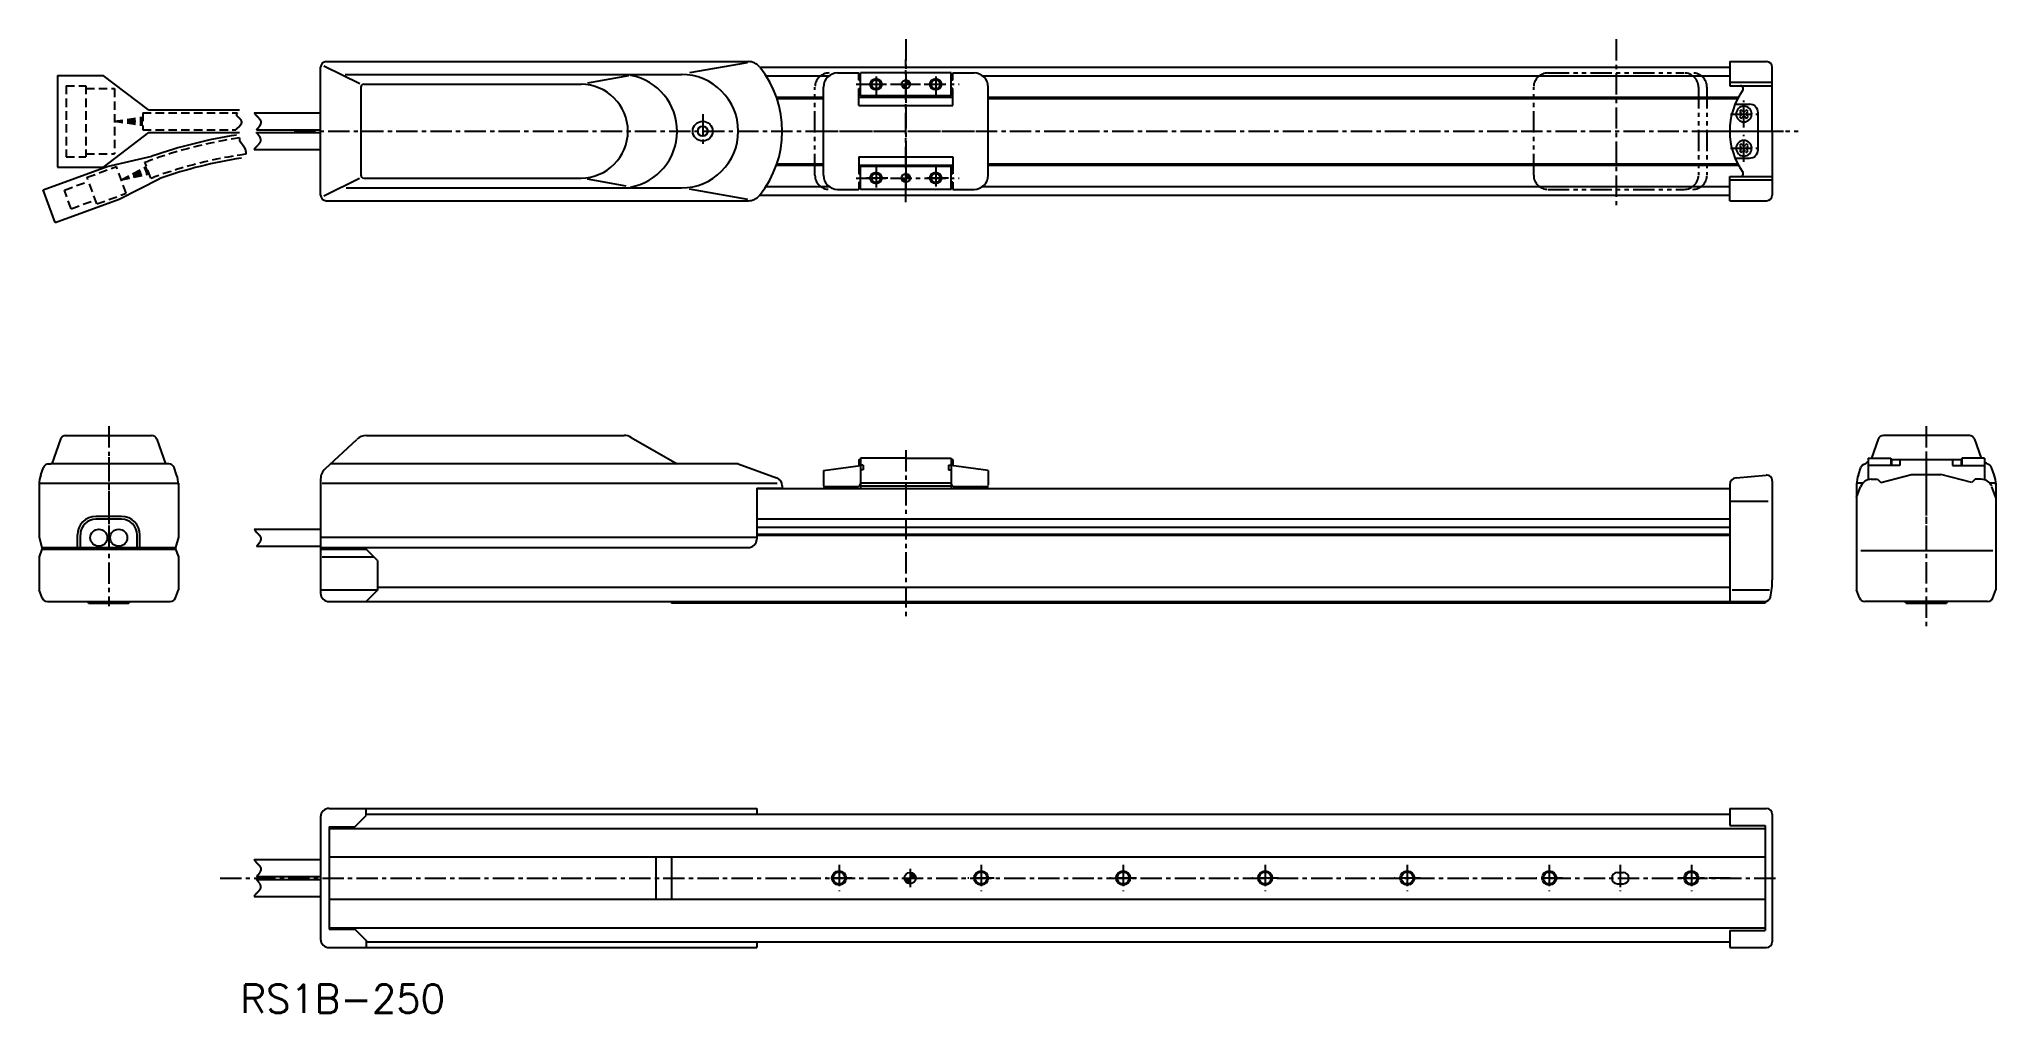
# Model space of a CAD drawing. Extents: x -773 to -84, y 145 to 488.
import ezdxf

# ---------------------------------------------------------------- set-up
doc = ezdxf.new("R2010")
doc.units = 0
for name, pattern in [('CENTER', [12, 7.5, -1.5, 1.5, -1.5]), ('CONTINOUS', [0]), ('DASHED', [4.5, 3, -1.5]), ('PHANTOM', [15, 7.5, -1.5, 1.5, -1.5, 1.5, -1.5])]:
    doc.linetypes.add(name, pattern=pattern)
doc.layers.get('0').update_dxf_attribs({"linetype": 'CONTINUOUS'})
doc.layers.add('CENTER', color=1, linetype='CENTER')
doc.styles.get("Standard").update_dxf_attribs({"font": 'txt.shx'})

msp = doc.modelspace()

# ---------------------------------------------------------------- texts
at = {"color": 7, "linetype": 'CONTINOUS'}
msp.add_text('RS1B-250', height=10, dxfattribs=at).set_placement((-702, 145.49))

# ---------------------------------------------------------------- blocks, each defined once
blk = doc.blocks.new('*U2')
at = {"color": 7, "linetype": 'CONTINUOUS'}
for p, q in [((-467.78, 441.07), (-467.78, 440.63)), ((-466.72, 440.63), (-467.78, 441.07)), ((-469.28, 439.57), (-467.78, 439.57)), ((-469.28, 439.57), (-468.84, 438.51)), ((-467.78, 438.07), (-468.84, 438.51)), ((-467.78, 440.63), (-467.78, 439.57)), ((-467.78, 439.57), (-466.28, 439.57)), ((-467.78, 439.57), (-467.78, 438.51)), ((-467.78, 438.51), (-467.78, 438.07)), ((-466.72, 440.63), (-466.28, 439.57))]:
    blk.add_line(p, q, dxfattribs=at)
for points in [[(-467.78, 441.07), (-467.78, 440.63), (-466.72, 440.63)], [(-469.28, 439.57), (-469.28, 439.57), (-467.78, 439.57)], [(-469.28, 439.57), (-468.84, 438.51), (-467.78, 438.51)], [(-467.78, 440.63), (-467.78, 439.57), (-466.28, 439.57)], [(-467.78, 439.57), (-467.78, 439.57), (-466.28, 439.57)]]:
    blk.add_solid(points, dxfattribs=at)
at = {"color": 7, "linetype": 'CONTINUOUS', "extrusion": (0, 0, -1)}
for points in [[(469.28, 439.57), (467.78, 439.57), (467.78, 438.51)], [(468.84, 438.51), (467.78, 438.51), (467.78, 438.07)], [(467.78, 440.63), (466.72, 440.63), (466.28, 439.57)]]:
    blk.add_solid(points, dxfattribs=at)
blk = doc.blocks.new('*U3')
at = {"color": 7, "linetype": 'CONTINUOUS'}
for p, q in [((-469.28, 472.57), (-467.78, 472.57)), ((-469.28, 472.57), (-468.84, 471.51)), ((-467.78, 471.07), (-468.84, 471.51)), ((-467.78, 474.07), (-467.78, 473.63)), ((-466.72, 473.63), (-467.78, 474.07)), ((-467.78, 473.63), (-467.78, 472.57)), ((-467.78, 472.57), (-466.28, 472.57)), ((-467.78, 472.57), (-467.78, 471.51)), ((-467.78, 471.51), (-467.78, 471.07)), ((-466.72, 473.63), (-466.28, 472.57))]:
    blk.add_line(p, q, dxfattribs=at)
for points in [[(-469.28, 472.57), (-469.28, 472.57), (-467.78, 472.57)], [(-469.28, 472.57), (-468.84, 471.51), (-467.78, 471.51)], [(-467.78, 474.07), (-467.78, 473.63), (-466.72, 473.63)], [(-467.78, 473.63), (-467.78, 472.57), (-466.28, 472.57)], [(-467.78, 472.57), (-467.78, 472.57), (-466.28, 472.57)]]:
    blk.add_solid(points, dxfattribs=at)
at = {"color": 7, "linetype": 'CONTINUOUS', "extrusion": (0, 0, -1)}
for points in [[(469.28, 472.57), (467.78, 472.57), (467.78, 471.51)], [(468.84, 471.51), (467.78, 471.51), (467.78, 471.07)], [(467.78, 473.63), (466.72, 473.63), (466.28, 472.57)]]:
    blk.add_solid(points, dxfattribs=at)
blk = doc.blocks.new('*X5')
at = {"color": 0, "linetype": 'CONTINOUS'}
for p, q in [((-468.28, 192.96), (-468.24, 193)), ((-468.23, 192.56), (-467.79, 193)), ((-468.12, 192.22), (-467.34, 193)), ((-467.97, 191.93), (-466.9, 193)), ((-467.78, 191.67), (-466.45, 193)), ((-466.28, 194.96), (-466.24, 195)), ((-466.28, 194.51), (-465.84, 194.95)), ((-466.28, 194.06), (-465.5, 194.84)), ((-466.28, 193.61), (-465.21, 194.69)), ((-466.28, 193.17), (-464.95, 194.5)), ((-466, 193), (-464.74, 194.27)), ((-465.56, 193), (-464.55, 194)), ((-465.11, 193), (-464.41, 193.7)), ((-464.66, 193), (-464.31, 193.35)), ((-467.55, 191.45), (-466.28, 192.72)), ((-467.29, 191.27), (-466.28, 192.27)), ((-466.98, 191.13), (-466.28, 191.83)), ((-466.63, 191.03), (-466.28, 191.38))]:
    blk.add_line(p, q, dxfattribs=at)

# ---------------------------------------------------------------- linework, layer by layer
at = {"color": 7, "linetype": 'CONTINOUS'}
for p, q in [((-766.38, 475.73), (-766.38, 443.41)), ((-766.38, 475.73), (-750.38, 475.73)), ((-734.38, 463.53), (-750.38, 475.73)), ((-673.78, 433.57), (-673.78, 478.57)), ((-660.02, 472.78), (-672.64, 478.99)), ((-671.78, 480.57), (-523.19, 480.57)), ((-665.19, 476.07), (-546.77, 476.07)), ((-565.36, 475.57), (-579.87, 472.97)), ((-523.65, 480.09), (-543.99, 476.56)), ((-519.18, 478.57), (-177.78, 478.57)), ((-517.02, 475.57), (-494.78, 475.57)), ((-491.78, 476.57), (-484.28, 476.57)), ((-484.28, 474.07), (-484.28, 476.57)), ((-483.78, 468.57), (-483.78, 476.57)), ((-451.78, 476.57), (-483.78, 476.57)), ((-451.78, 468.57), (-451.78, 476.57)), ((-451.28, 474.07), (-451.28, 476.57)), ((-451.28, 476.57), (-443.78, 476.57)), ((-440.78, 475.57), (-177.78, 475.57)), ((-177.78, 480.57), (-177.78, 472.07)), ((-177.78, 480.57), (-164.78, 480.57)), ((-162.78, 456.07), (-162.78, 478.57)), ((-659.6, 471.57), (-659.6, 440.57)), ((-658.6, 472.57), (-582.1, 472.57)), ((-496.78, 440.57), (-496.78, 471.57)), ((-484.28, 474.07), (-483.78, 474.07)), ((-484.28, 465.07), (-484.28, 471.07)), ((-484.28, 471.07), (-483.78, 471.07)), ((-451.78, 468.57), (-483.78, 468.57)), ((-451.28, 474.07), (-451.78, 474.07)), ((-451.28, 471.07), (-451.78, 471.07)), ((-451.28, 465.07), (-451.28, 471.07)), ((-438.78, 440.57), (-438.78, 471.57)), ((-177.78, 473.27), (-162.78, 473.27)), ((-177.78, 472.07), (-162.78, 472.07)), ((-734.38, 463.53), (-702.38, 463.53)), ((-697.14, 462.57), (-673.78, 462.57)), ((-513.34, 468.07), (-496.78, 468.07)), ((-513.17, 467.57), (-496.78, 467.57)), ((-484.28, 468.07), (-451.28, 468.07)), ((-484.28, 465.07), (-451.28, 465.07)), ((-438.78, 468.07), (-174.72, 468.07)), ((-438.78, 467.57), (-174.98, 467.57)), ((-175.91, 465.57), (-170.78, 465.57)), ((-173.72, 463.61), (-174.32, 463.01)), ((-174.32, 463.01), (-173.91, 462.6)), ((-173.91, 461.55), (-174.32, 461.14)), ((-173.31, 463.2), (-173.72, 463.61)), ((-171.85, 463.61), (-172.26, 463.2)), ((-171.25, 463.01), (-171.85, 463.61)), ((-171.66, 462.6), (-171.25, 463.01)), ((-171.25, 461.14), (-171.66, 461.55)), ((-167.78, 449.57), (-167.78, 462.57)), ((-734.38, 455.61), (-750.38, 443.41)), ((-734.38, 455.61), (-702.38, 455.61)), ((-696.36, 456.57), (-673.78, 456.57)), ((-696.36, 455.57), (-673.78, 455.57)), ((-174.32, 461.14), (-173.72, 460.53)), ((-173.72, 460.53), (-173.31, 460.95)), ((-172.26, 460.95), (-171.85, 460.53)), ((-171.85, 460.53), (-171.25, 461.14)), ((-162.78, 456.07), (-162.78, 433.57)), ((-697.14, 449.57), (-673.78, 449.57)), ((-173.72, 451.61), (-174.32, 451.01)), ((-174.32, 451.01), (-173.91, 450.6)), ((-173.91, 449.55), (-174.32, 449.14)), ((-174.32, 449.14), (-173.72, 448.53)), ((-173.31, 451.2), (-173.72, 451.61)), ((-173.72, 448.53), (-173.31, 448.95)), ((-171.85, 451.61), (-172.26, 451.2)), ((-172.26, 448.95), (-171.85, 448.53)), ((-171.25, 451.01), (-171.85, 451.61)), ((-171.85, 448.53), (-171.25, 449.14)), ((-171.66, 450.6), (-171.25, 451.01)), ((-171.25, 449.14), (-171.66, 449.55)), ((-771.45, 435.45), (-748.89, 443.65)), ((-766.38, 443.41), (-750.38, 443.41)), ((-748.89, 443.65), (-733.17, 447.25)), ((-513.34, 444.07), (-496.78, 444.07)), ((-513.17, 444.57), (-496.78, 444.57)), ((-484.28, 447.07), (-451.28, 447.07)), ((-484.28, 447.07), (-484.28, 441.07)), ((-484.28, 444.07), (-451.28, 444.07)), ((-484.28, 441.07), (-483.78, 441.07)), ((-451.78, 443.57), (-483.78, 443.57)), ((-483.78, 435.57), (-483.78, 443.57)), ((-451.78, 435.57), (-451.78, 443.57)), ((-451.28, 441.07), (-451.78, 441.07)), ((-451.28, 447.07), (-451.28, 441.07)), ((-438.78, 444.57), (-174.98, 444.57)), ((-438.78, 444.07), (-174.72, 444.07)), ((-175.91, 446.57), (-170.78, 446.57)), ((-767.23, 423.87), (-771.45, 435.45)), ((-744.68, 432.08), (-730.33, 439.43)), ((-660.05, 439.35), (-672.64, 433.15)), ((-664.84, 436.07), (-546.77, 436.07)), ((-658.6, 439.57), (-582.1, 439.57)), ((-566.24, 436.73), (-579.87, 439.17)), ((-523.38, 432), (-543.99, 435.59)), ((-517.02, 436.57), (-494.78, 436.57)), ((-491.78, 435.57), (-484.28, 435.57)), ((-484.28, 438.07), (-484.28, 435.57)), ((-484.28, 438.07), (-483.78, 438.07)), ((-451.78, 435.57), (-483.78, 435.57)), ((-451.28, 438.07), (-451.78, 438.07)), ((-451.28, 438.07), (-451.28, 435.57)), ((-451.28, 435.57), (-443.78, 435.57)), ((-440.78, 436.57), (-177.78, 436.57)), ((-177.78, 440.07), (-162.78, 440.07)), ((-177.78, 431.57), (-177.78, 440.07)), ((-177.78, 438.87), (-162.78, 438.87)), ((-767.23, 423.87), (-744.68, 432.08)), ((-671.78, 431.57), (-523.19, 431.57)), ((-519.19, 433.57), (-177.78, 433.57)), ((-177.78, 431.57), (-164.78, 431.57)), ((-765.33, 347.53), (-768.36, 338.87)), ((-763.68, 348.87), (-733.28, 348.87)), ((-731.39, 347.53), (-728.36, 338.87)), ((-672.19, 337.13), (-661.04, 347.52)), ((-657.63, 348.87), (-566.94, 348.87)), ((-564.44, 348.2), (-548.28, 338.87)), ((-125.55, 347.53), (-127.89, 340.87)), ((-93.26, 348.87), (-123.67, 348.87)), ((-91.62, 347.53), (-89.29, 340.87)), ((-772.26, 335.03), (-771.34, 337.55)), ((-769.64, 338.87), (-768.73, 338.87)), ((-727.26, 338.87), (-768.73, 338.87)), ((-724.47, 335.03), (-725.38, 337.55)), ((-526.77, 338.87), (-670.33, 338.87)), ((-526.77, 338.87), (-513.26, 333.95)), ((-496.74, 336.51), (-483.78, 338.33)), ((-484.28, 340.37), (-483.78, 340.37)), ((-484.28, 340.37), (-484.28, 338.26)), ((-467.78, 340.87), (-483.78, 340.87)), ((-483.78, 340.87), (-483.78, 330.19)), ((-482.78, 338.37), (-483.78, 338.37)), ((-482.78, 338.37), (-482.78, 336.77)), ((-467.78, 340.87), (-451.78, 340.87)), ((-467.78, 340.87), (-451.78, 340.87)), ((-452.78, 338.37), (-451.78, 338.37)), ((-452.78, 338.37), (-452.78, 336.77)), ((-451.78, 340.87), (-451.78, 330.19)), ((-451.78, 340.37), (-451.28, 340.37)), ((-438.82, 336.51), (-451.78, 338.33)), ((-451.28, 340.37), (-451.28, 338.26)), ((-132.48, 335.03), (-131.57, 337.55)), ((-129.09, 340.87), (-129.09, 333.3)), ((-129.09, 340.87), (-121.09, 340.87)), ((-117.84, 338.25), (-129.09, 338.25)), ((-121.09, 340.87), (-121.09, 338.25)), ((-120.84, 340.37), (-120.84, 338.25)), ((-120.84, 340.37), (-96.34, 340.37)), ((-117.84, 340.37), (-117.84, 338.25)), ((-99.34, 340.37), (-99.34, 338.33)), ((-99.34, 338.25), (-88.09, 338.25)), ((-96.34, 340.37), (-96.34, 338.33)), ((-88.09, 340.87), (-96.09, 340.87)), ((-96.09, 340.87), (-96.09, 338.25)), ((-88.09, 340.87), (-88.09, 333.47)), ((-88.09, 338.25), (-88.09, 333.3)), ((-84.69, 335.03), (-85.61, 337.55)), ((-772.86, 332.1), (-723.86, 332.1)), ((-772.86, 332.1), (-772.86, 313.1)), ((-723.86, 332.1), (-723.86, 313.1)), ((-673.78, 333.47), (-673.78, 308.87)), ((-673.23, 332.1), (-513.03, 332.1)), ((-511.28, 331.13), (-511.28, 330.19)), ((-496.78, 336.5), (-496.78, 331.32)), ((-496.67, 330.87), (-484.78, 330.87)), ((-495.43, 330.39), (-494.18, 330.87)), ((-483.78, 336.82), (-483.78, 331.87)), ((-482.78, 336.77), (-483.78, 336.77)), ((-483.78, 332.17), (-451.78, 332.17)), ((-483.78, 331.17), (-451.78, 331.17)), ((-483.78, 331.17), (-451.78, 331.17)), ((-452.78, 336.77), (-451.78, 336.77)), ((-451.78, 336.82), (-451.78, 331.87)), ((-451.78, 331.98), (-451.78, 331.21)), ((-450.78, 330.87), (-438.89, 330.87)), ((-440.14, 330.39), (-441.39, 330.87)), ((-438.78, 336.5), (-438.78, 331.45)), ((-177.78, 331.42), (-177.78, 290.37)), ((-177.78, 331.42), (-177.78, 330.25)), ((-175.5, 333.97), (-164.96, 334.9)), ((-162.78, 332.9), (-162.78, 298.05)), ((-133.09, 332.1), (-133.09, 313.1)), ((-130.94, 332.1), (-133.09, 332.1)), ((-133.09, 327), (-131.69, 330.84)), ((-127.93, 333.47), (-125.79, 333.47)), ((-125.79, 333.47), (-124.59, 332.27)), ((-124.59, 332.27), (-113.76, 335.17)), ((-113.76, 335.17), (-103.41, 335.17)), ((-92.59, 332.27), (-103.41, 335.17)), ((-91.39, 333.47), (-92.59, 332.27)), ((-89.24, 333.47), (-91.39, 333.47)), ((-84.09, 332.1), (-86.23, 332.1)), ((-84.09, 327), (-85.48, 330.84)), ((-84.09, 332.1), (-84.09, 313.1)), ((-520.28, 330.37), (-511.31, 330.37)), ((-520.28, 330.37), (-520.28, 312.37)), ((-520.28, 330.19), (-177.76, 330.19)), ((-520.28, 330.19), (-520.28, 314.68)), ((-451.78, 330.43), (-451.78, 330.17)), ((-177.66, 325.69), (-164.27, 325.69)), ((-133.09, 327), (-133.09, 294.49)), ((-84.09, 327), (-84.09, 294.49)), ((-743.86, 320.37), (-752.86, 320.37)), ((-743.86, 319.37), (-752.86, 319.37)), ((-520.28, 319.57), (-177.78, 319.57)), ((-772.86, 313.1), (-771.86, 309.37)), ((-772.86, 313.1), (-771.86, 309.37)), ((-759.36, 309.37), (-759.36, 313.87)), ((-758.36, 309.37), (-758.36, 313.87)), ((-738.36, 309.37), (-738.36, 313.87)), ((-737.36, 309.37), (-737.36, 313.87)), ((-723.86, 313.1), (-724.86, 309.37)), ((-723.86, 313.1), (-724.86, 309.37)), ((-697.14, 315.87), (-673.78, 315.87)), ((-673.78, 313.1), (-520.28, 313.1)), ((-520.28, 316.57), (-177.78, 316.57)), ((-520.28, 314.07), (-177.78, 314.07)), ((-520.28, 313.78), (-177.78, 313.78)), ((-771.86, 308.87), (-772.86, 306.12)), ((-772.86, 306.12), (-772.86, 294.49)), ((-771.86, 309.37), (-724.86, 309.37)), ((-771.86, 309.37), (-771.86, 308.87)), ((-771.86, 308.87), (-724.86, 308.87)), ((-724.86, 309.37), (-724.86, 308.87)), ((-724.86, 308.87), (-723.86, 306.12)), ((-723.86, 306.12), (-723.86, 294.49)), ((-696.36, 309.87), (-673.78, 309.87)), ((-673.78, 309.37), (-523.28, 309.37)), ((-673.78, 308.87), (-673.78, 293.37)), ((-673.78, 308.87), (-657.78, 308.87)), ((-673.28, 306.12), (-655.04, 306.12)), ((-670.78, 309.37), (-670.78, 308.87)), ((-653.78, 304.87), (-657.78, 308.87)), ((-653.78, 304.87), (-653.78, 294.37)), ((-131.65, 308.38), (-85.1, 308.38)), ((-771.84, 291.68), (-772.86, 294.49)), ((-769.96, 290.37), (-726.76, 290.37)), ((-755.46, 289.87), (-755.86, 290.27)), ((-755.46, 289.87), (-741.26, 289.87)), ((-740.86, 290.27), (-741.26, 289.87)), ((-740.86, 290.37), (-740.86, 290.27)), ((-724.88, 291.68), (-723.86, 294.49)), ((-673.51, 294.49), (-653.78, 294.49)), ((-670.78, 290.37), (-550.28, 290.37)), ((-653.78, 294.37), (-657.78, 290.37)), ((-653.78, 295.39), (-177.78, 295.39)), ((-550.28, 290.39), (-177.78, 290.39)), ((-550.28, 290.39), (-550.28, 289.87)), ((-165.28, 289.87), (-550.28, 289.87)), ((-177.78, 290.37), (-165.37, 290.37)), ((-176.89, 294.49), (-163.81, 294.49)), ((-165.28, 290.37), (-165.28, 289.87)), ((-132.07, 291.68), (-133.09, 294.49)), ((-86.99, 290.37), (-130.19, 290.37)), ((-115.69, 289.87), (-116.09, 290.27)), ((-115.69, 289.87), (-101.49, 289.87)), ((-101.09, 290.27), (-101.49, 289.87)), ((-85.11, 291.68), (-84.09, 294.49)), ((-673.78, 214.5), (-673.78, 171.5)), ((-670.78, 217.5), (-520.28, 217.5)), ((-661.78, 211), (-657.78, 215)), ((-657.78, 215), (-657.78, 217.5)), ((-657.78, 215.5), (-177.78, 215.5)), ((-520.28, 217.5), (-520.28, 215.5)), ((-177.78, 217.5), (-177.78, 211.5)), ((-177.78, 217.5), (-164.78, 217.5)), ((-162.78, 215.5), (-162.78, 170.5)), ((-670.78, 211), (-670.78, 175)), ((-670.78, 211), (-661.78, 211)), ((-670.78, 210.5), (-165.28, 210.5)), ((-177.78, 211.5), (-165.28, 211.5)), ((-165.28, 211.5), (-165.28, 174.5)), ((-670.78, 200.5), (-165.28, 200.5)), ((-555.78, 200.5), (-555.78, 185.5)), ((-550.28, 200.5), (-550.28, 185.5)), ((-697.14, 199.5), (-673.78, 199.5)), ((-696.36, 193.5), (-673.78, 193.5)), ((-697.14, 186.5), (-673.78, 186.5)), ((-696.36, 192.5), (-673.78, 192.5)), ((-670.78, 185.5), (-165.28, 185.5)), ((-670.78, 175.5), (-165.28, 175.5)), ((-670.78, 175), (-661.78, 175)), ((-661.78, 175), (-657.78, 171)), ((-177.78, 174.5), (-177.78, 168.5)), ((-177.78, 174.5), (-165.28, 174.5)), ((-670.78, 168.5), (-653.78, 168.5)), ((-657.78, 171), (-657.78, 168.5)), ((-657.78, 170.5), (-177.78, 170.5)), ((-653.78, 168.5), (-520.28, 168.5)), ((-520.28, 170.5), (-520.28, 168.5)), ((-177.78, 168.5), (-164.78, 168.5))]:
    msp.add_line(p, q, dxfattribs=at)
at = {"color": 3, "linetype": 'PHANTOM'}
for p, q in [((-241.78, 476.57), (-193.78, 476.57)), ((-499.78, 440.57), (-499.78, 471.57)), ((-246.78, 440.57), (-246.78, 471.57)), ((-188.78, 471.57), (-188.78, 440.57)), ((-185.78, 471.57), (-185.78, 440.57)), ((-241.78, 435.57), (-193.78, 435.57)), ((-177.78, 290.39), (-165.28, 290.39))]:
    msp.add_line(p, q, dxfattribs=at)
at = {"color": 3, "linetype": 'DASHED'}
for p, q in [((-763.38, 472.07), (-763.38, 447.07)), ((-763.38, 472.07), (-756.38, 472.07)), ((-756.38, 472.07), (-756.38, 447.07)), ((-756.38, 471.07), (-746.38, 471.07)), ((-746.38, 471.07), (-746.38, 448.11)), ((-736.38, 462.57), (-736.38, 456.57)), ((-736.38, 462.57), (-703.11, 462.57)), ((-746.38, 459.57), (-736.38, 460.98)), ((-746.38, 459.57), (-736.38, 460.62)), ((-746.38, 459.57), (-736.38, 460.27)), ((-746.38, 459.57), (-736.38, 459.92)), ((-746.38, 459.57), (-736.38, 459.57)), ((-746.38, 459.57), (-736.38, 458.52)), ((-746.38, 459.57), (-736.38, 458.87)), ((-746.38, 459.57), (-736.38, 459.22)), ((-746.38, 459.57), (-736.38, 458.17)), ((-736.38, 456.57), (-703.67, 456.57)), ((-756.38, 448.07), (-746.38, 448.07)), ((-763.38, 447.07), (-756.38, 447.07)), ((-756.01, 439.83), (-745.68, 443.59)), ((-742.26, 434.19), (-745.68, 443.59)), ((-743.97, 438.89), (-735.05, 443.63)), ((-743.97, 438.89), (-734.93, 443.3)), ((-743.97, 438.89), (-734.81, 442.97)), ((-743.97, 438.89), (-734.69, 442.64)), ((-743.97, 438.89), (-734.57, 442.31)), ((-743.97, 438.89), (-734.45, 441.98)), ((-743.97, 438.89), (-734.33, 441.65)), ((-743.97, 438.89), (-734.21, 441.32)), ((-743.97, 438.89), (-734.09, 440.99)), ((-735.6, 445.13), (-734.5, 445.53)), ((-733.54, 439.49), (-735.6, 445.13)), ((-763.96, 435.34), (-755.5, 438.42)), ((-761.56, 428.76), (-763.96, 435.34)), ((-752.59, 430.43), (-756.01, 439.83)), ((-752.59, 430.43), (-742.26, 434.19)), ((-733.54, 439.49), (-732.44, 439.89)), ((-761.56, 428.76), (-753.11, 431.84))]:
    msp.add_line(p, q, dxfattribs=at)
at = {"color": 7, "linetype": 'CENTER'}
for p, q in [((-466.28, 196.22), (-466.28, 189.75)), ((-216.28, 197.64), (-216.28, 188.36)), ((-216.28, 196.22), (-216.28, 189.75))]:
    msp.add_line(p, q, dxfattribs=at)
at = {"color": 7, "linetype": 'CONTINUOUS'}
for p, q in [((-217.28, 195), (-215.28, 195)), ((-217.28, 191), (-215.28, 191))]:
    msp.add_line(p, q, dxfattribs=at)
at = {"color": 7}
for points in [[(-703.11, 462.57, 0), (-703.13, 462.55, 0), (-703.14, 462.53, 0), (-703.16, 462.51, 0), (-703.18, 462.49, 0), (-703.19, 462.47, 0), (-703.21, 462.45, 0), (-703.23, 462.42, 0), (-703.24, 462.4, 0), (-703.26, 462.38, 0), (-703.27, 462.36, 0), (-703.29, 462.33, 0), (-703.3, 462.31, 0), (-703.31, 462.29, 0), (-703.33, 462.26, 0), (-703.34, 462.24, 0), (-703.35, 462.21, 0), (-703.36, 462.19, 0), (-703.37, 462.16, 0), (-703.38, 462.14, 0), (-703.39, 462.12, 0), (-703.4, 462.09, 0), (-703.41, 462.07, 0), (-703.41, 462.04, 0), (-703.42, 462.02, 0), (-703.43, 461.99, 0), (-703.43, 461.97, 0), (-703.43, 461.94, 0), (-703.44, 461.92, 0), (-703.44, 461.9, 0), (-703.44, 461.87, 0), (-703.44, 461.85, 0), (-703.44, 461.83, 0), (-703.43, 461.81, 0), (-703.43, 461.78, 0), (-703.43, 461.76, 0), (-703.42, 461.74, 0), (-703.41, 461.72, 0), (-703.41, 461.7, 0), (-703.4, 461.68, 0), (-703.39, 461.65, 0), (-703.38, 461.63, 0), (-703.37, 461.61, 0), (-703.36, 461.59, 0), (-703.35, 461.57, 0), (-703.33, 461.55, 0), (-703.32, 461.54, 0), (-703.31, 461.51, 0), (-703.29, 461.5, 0), (-703.28, 461.48, 0), (-703.26, 461.46, 0), (-703.24, 461.44, 0), (-703.23, 461.42, 0), (-703.21, 461.4, 0), (-703.19, 461.38, 0), (-703.17, 461.36, 0), (-703.15, 461.35, 0), (-703.13, 461.33, 0), (-703.11, 461.31, 0), (-703.09, 461.29, 0), (-703.07, 461.27, 0), (-703.05, 461.25, 0), (-703.03, 461.24, 0), (-703.01, 461.22, 0), (-702.99, 461.2, 0), (-702.96, 461.18, 0), (-702.94, 461.16, 0), (-702.92, 461.14, 0), (-702.89, 461.13, 0), (-702.87, 461.11, 0), (-702.85, 461.09, 0), (-702.83, 461.07, 0), (-702.8, 461.05, 0), (-702.78, 461.04, 0), (-702.75, 461.02, 0), (-702.73, 461, 0), (-702.71, 460.98, 0), (-702.69, 460.96, 0), (-702.66, 460.94, 0), (-702.64, 460.92, 0), (-702.62, 460.9, 0), (-702.59, 460.88, 0), (-702.57, 460.86, 0), (-702.55, 460.85, 0), (-702.53, 460.83, 0), (-702.5, 460.81, 0), (-702.48, 460.79, 0), (-702.46, 460.77, 0), (-702.44, 460.75, 0), (-702.42, 460.73, 0), (-702.4, 460.7, 0), (-702.38, 460.68, 0), (-702.36, 460.66, 0), (-702.34, 460.64, 0), (-702.32, 460.62, 0), (-702.29, 460.6, 0), (-702.27, 460.58, 0), (-702.26, 460.56, 0), (-702.24, 460.54, 0), (-702.22, 460.51, 0), (-702.2, 460.49, 0), (-702.18, 460.47, 0), (-702.16, 460.45, 0), (-702.14, 460.43, 0), (-702.13, 460.41, 0), (-702.11, 460.38, 0), (-702.09, 460.36, 0), (-702.08, 460.34, 0), (-702.06, 460.32, 0), (-702.04, 460.29, 0), (-702.03, 460.27, 0), (-702.01, 460.25, 0), (-702, 460.23, 0), (-701.98, 460.2, 0), (-701.97, 460.18, 0), (-701.95, 460.16, 0), (-701.94, 460.13, 0), (-701.92, 460.11, 0), (-701.91, 460.09, 0), (-701.89, 460.06, 0), (-701.88, 460.04, 0), (-701.87, 460.02, 0), (-701.86, 459.99, 0), (-701.84, 459.97, 0), (-701.83, 459.95, 0), (-701.82, 459.93, 0), (-701.81, 459.9, 0), (-701.8, 459.88, 0), (-701.79, 459.85, 0), (-701.78, 459.83, 0), (-701.77, 459.81, 0), (-701.76, 459.78, 0), (-701.75, 459.76, 0), (-701.74, 459.74, 0), (-701.73, 459.71, 0), (-701.73, 459.69, 0), (-701.72, 459.66, 0), (-701.71, 459.64, 0), (-701.7, 459.62, 0), (-701.7, 459.59, 0), (-701.69, 459.57, 0), (-701.68, 459.54, 0), (-701.68, 459.52, 0), (-701.67, 459.5, 0), (-701.67, 459.47, 0), (-701.67, 459.45, 0), (-701.66, 459.42, 0), (-701.66, 459.4, 0), (-701.65, 459.38, 0), (-701.65, 459.35, 0), (-701.65, 459.33, 0), (-701.65, 459.3, 0), (-701.65, 459.28, 0), (-701.65, 459.26, 0), (-701.65, 459.23, 0), (-701.65, 459.21, 0), (-701.65, 459.18, 0), (-701.65, 459.16, 0), (-701.65, 459.14, 0), (-701.65, 459.11, 0), (-701.65, 459.09, 0), (-701.65, 459.06, 0), (-701.66, 459.04, 0), (-701.66, 459.02, 0), (-701.67, 458.99, 0), (-701.67, 458.97, 0), (-701.67, 458.95, 0), (-701.68, 458.92, 0), (-701.69, 458.9, 0), (-701.69, 458.88, 0), (-701.7, 458.85, 0), (-701.71, 458.83, 0), (-701.71, 458.81, 0), (-701.72, 458.78, 0), (-701.73, 458.76, 0), (-701.74, 458.74, 0), (-701.74, 458.71, 0), (-701.75, 458.69, 0), (-701.76, 458.67, 0), (-701.77, 458.64, 0), (-701.78, 458.62, 0), (-701.79, 458.6, 0), (-701.8, 458.58, 0), (-701.81, 458.55, 0), (-701.83, 458.53, 0), (-701.84, 458.51, 0), (-701.85, 458.49, 0), (-701.86, 458.46, 0), (-701.87, 458.44, 0), (-701.89, 458.42, 0), (-701.9, 458.4, 0), (-701.91, 458.37, 0), (-701.93, 458.35, 0), (-701.94, 458.33, 0), (-701.96, 458.31, 0), (-701.97, 458.29, 0), (-701.98, 458.26, 0), (-702, 458.24, 0), (-702.01, 458.22, 0), (-702.03, 458.2, 0), (-702.04, 458.18, 0), (-702.06, 458.15, 0), (-702.08, 458.13, 0), (-702.09, 458.11, 0), (-702.11, 458.09, 0), (-702.12, 458.07, 0), (-702.14, 458.05, 0), (-702.16, 458.03, 0), (-702.17, 458, 0), (-702.19, 457.98, 0), (-702.21, 457.96, 0), (-702.23, 457.94, 0), (-702.24, 457.92, 0), (-702.26, 457.9, 0), (-702.28, 457.88, 0), (-702.3, 457.86, 0), (-702.32, 457.84, 0), (-702.34, 457.82, 0), (-702.35, 457.8, 0), (-702.37, 457.78, 0), (-702.39, 457.76, 0), (-702.41, 457.74, 0), (-702.43, 457.72, 0), (-702.45, 457.7, 0), (-702.47, 457.68, 0), (-702.48, 457.66, 0), (-702.5, 457.64, 0), (-702.52, 457.62, 0), (-702.54, 457.6, 0), (-702.56, 457.58, 0), (-702.58, 457.56, 0), (-702.6, 457.54, 0), (-702.62, 457.52, 0), (-702.64, 457.5, 0), (-702.66, 457.48, 0), (-702.68, 457.46, 0), (-702.7, 457.44, 0), (-702.71, 457.43, 0), (-702.73, 457.41, 0), (-702.75, 457.39, 0), (-702.77, 457.37, 0), (-702.79, 457.35, 0), (-702.81, 457.33, 0), (-702.83, 457.32, 0), (-702.85, 457.3, 0), (-702.87, 457.28, 0), (-702.89, 457.26, 0), (-702.9, 457.24, 0), (-702.92, 457.23, 0), (-702.94, 457.21, 0), (-702.96, 457.19, 0), (-702.98, 457.18, 0), (-703, 457.16, 0), (-703.02, 457.14, 0), (-703.04, 457.12, 0), (-703.06, 457.11, 0), (-703.08, 457.09, 0), (-703.1, 457.07, 0), (-703.11, 457.05, 0), (-703.13, 457.04, 0), (-703.15, 457.02, 0), (-703.17, 457, 0), (-703.19, 456.99, 0), (-703.21, 456.97, 0), (-703.23, 456.95, 0), (-703.25, 456.94, 0), (-703.27, 456.92, 0), (-703.28, 456.9, 0), (-703.3, 456.89, 0), (-703.32, 456.87, 0), (-703.34, 456.85, 0), (-703.36, 456.84, 0), (-703.38, 456.82, 0), (-703.4, 456.8, 0), (-703.42, 456.79, 0), (-703.44, 456.77, 0), (-703.46, 456.75, 0), (-703.48, 456.74, 0), (-703.5, 456.72, 0), (-703.52, 456.7, 0), (-703.54, 456.69, 0), (-703.56, 456.67, 0), (-703.58, 456.65, 0), (-703.6, 456.64, 0), (-703.61, 456.62, 0), (-703.63, 456.61, 0), (-703.65, 456.59, 0), (-703.67, 456.57, 0)], [(-697.14, 462.57, 0), (-697.12, 462.53, 0), (-697.1, 462.49, 0), (-697.08, 462.45, 0), (-697.06, 462.41, 0), (-697.03, 462.37, 0), (-697.01, 462.33, 0), (-696.99, 462.29, 0), (-696.96, 462.25, 0), (-696.94, 462.22, 0), (-696.91, 462.18, 0), (-696.88, 462.14, 0), (-696.86, 462.1, 0), (-696.83, 462.06, 0), (-696.8, 462.03, 0), (-696.77, 461.99, 0), (-696.74, 461.95, 0), (-696.71, 461.92, 0), (-696.68, 461.88, 0), (-696.65, 461.84, 0), (-696.62, 461.81, 0), (-696.59, 461.77, 0), (-696.56, 461.73, 0), (-696.53, 461.7, 0), (-696.49, 461.66, 0), (-696.46, 461.62, 0), (-696.43, 461.59, 0), (-696.39, 461.55, 0), (-696.36, 461.52, 0), (-696.33, 461.48, 0), (-696.29, 461.45, 0), (-696.26, 461.41, 0), (-696.23, 461.38, 0), (-696.19, 461.34, 0), (-696.16, 461.31, 0), (-696.12, 461.27, 0), (-696.09, 461.24, 0), (-696.05, 461.2, 0), (-696.02, 461.17, 0), (-695.99, 461.13, 0), (-695.95, 461.1, 0), (-695.92, 461.06, 0), (-695.88, 461.03, 0), (-695.85, 460.99, 0), (-695.82, 460.96, 0), (-695.78, 460.92, 0), (-695.75, 460.89, 0), (-695.72, 460.86, 0), (-695.68, 460.82, 0), (-695.65, 460.79, 0), (-695.62, 460.75, 0), (-695.59, 460.72, 0), (-695.55, 460.68, 0), (-695.52, 460.65, 0), (-695.49, 460.61, 0), (-695.46, 460.58, 0), (-695.43, 460.54, 0), (-695.4, 460.51, 0), (-695.37, 460.47, 0), (-695.34, 460.44, 0), (-695.32, 460.4, 0), (-695.29, 460.37, 0), (-695.26, 460.33, 0), (-695.23, 460.3, 0), (-695.21, 460.26, 0), (-695.18, 460.23, 0), (-695.16, 460.19, 0), (-695.13, 460.16, 0), (-695.11, 460.12, 0), (-695.09, 460.08, 0), (-695.07, 460.05, 0), (-695.05, 460.01, 0), (-695.02, 459.98, 0), (-695.01, 459.94, 0), (-694.99, 459.9, 0), (-694.97, 459.87, 0), (-694.95, 459.83, 0), (-694.94, 459.79, 0), (-694.92, 459.75, 0), (-694.91, 459.72, 0), (-694.89, 459.68, 0), (-694.88, 459.64, 0), (-694.87, 459.6, 0), (-694.86, 459.57, 0), (-694.85, 459.53, 0), (-694.84, 459.49, 0), (-694.84, 459.45, 0), (-694.83, 459.41, 0), (-694.83, 459.37, 0), (-694.82, 459.33, 0), (-694.82, 459.29, 0), (-694.82, 459.25, 0), (-694.82, 459.21, 0), (-694.82, 459.17, 0), (-694.82, 459.13, 0), (-694.82, 459.09, 0), (-694.83, 459.05, 0), (-694.83, 459.01, 0), (-694.84, 458.97, 0), (-694.85, 458.93, 0), (-694.85, 458.89, 0), (-694.86, 458.85, 0), (-694.87, 458.8, 0), (-694.88, 458.76, 0), (-694.89, 458.72, 0), (-694.91, 458.68, 0), (-694.92, 458.64, 0), (-694.93, 458.6, 0), (-694.95, 458.55, 0), (-694.97, 458.51, 0), (-694.98, 458.47, 0), (-695, 458.43, 0), (-695.02, 458.39, 0), (-695.04, 458.34, 0), (-695.05, 458.3, 0), (-695.08, 458.26, 0), (-695.1, 458.22, 0), (-695.12, 458.18, 0), (-695.14, 458.13, 0), (-695.16, 458.09, 0), (-695.18, 458.05, 0), (-695.21, 458.01, 0), (-695.23, 457.97, 0), (-695.26, 457.93, 0), (-695.28, 457.88, 0), (-695.31, 457.84, 0), (-695.34, 457.8, 0), (-695.36, 457.76, 0), (-695.39, 457.72, 0), (-695.42, 457.68, 0), (-695.45, 457.64, 0), (-695.48, 457.6, 0), (-695.5, 457.56, 0), (-695.53, 457.52, 0), (-695.56, 457.48, 0), (-695.59, 457.44, 0), (-695.62, 457.4, 0), (-695.65, 457.36, 0), (-695.68, 457.32, 0), (-695.72, 457.28, 0), (-695.75, 457.24, 0), (-695.78, 457.2, 0), (-695.81, 457.17, 0), (-695.84, 457.13, 0), (-695.87, 457.09, 0), (-695.9, 457.05, 0), (-695.94, 457.02, 0), (-695.97, 456.98, 0), (-696, 456.94, 0), (-696.03, 456.91, 0), (-696.07, 456.87, 0), (-696.1, 456.84, 0), (-696.13, 456.8, 0), (-696.16, 456.77, 0), (-696.2, 456.74, 0), (-696.23, 456.7, 0), (-696.26, 456.67, 0), (-696.29, 456.64, 0), (-696.32, 456.6, 0), (-696.36, 456.57, 0)], [(-697.14, 449.57, 0), (-697.12, 449.61, 0), (-697.1, 449.65, 0), (-697.08, 449.69, 0), (-697.06, 449.73, 0), (-697.03, 449.77, 0), (-697.01, 449.81, 0), (-696.99, 449.85, 0), (-696.96, 449.89, 0), (-696.94, 449.93, 0), (-696.91, 449.97, 0), (-696.88, 450, 0), (-696.86, 450.04, 0), (-696.83, 450.08, 0), (-696.8, 450.12, 0), (-696.77, 450.15, 0), (-696.74, 450.19, 0), (-696.71, 450.23, 0), (-696.68, 450.27, 0), (-696.65, 450.3, 0), (-696.62, 450.34, 0), (-696.59, 450.38, 0), (-696.56, 450.41, 0), (-696.53, 450.45, 0), (-696.49, 450.48, 0), (-696.46, 450.52, 0), (-696.43, 450.56, 0), (-696.39, 450.59, 0), (-696.36, 450.63, 0), (-696.33, 450.66, 0), (-696.29, 450.7, 0), (-696.26, 450.73, 0), (-696.23, 450.77, 0), (-696.19, 450.8, 0), (-696.16, 450.84, 0), (-696.12, 450.87, 0), (-696.09, 450.91, 0), (-696.05, 450.94, 0), (-696.02, 450.98, 0), (-695.99, 451.01, 0), (-695.95, 451.05, 0), (-695.92, 451.08, 0), (-695.88, 451.12, 0), (-695.85, 451.15, 0), (-695.82, 451.19, 0), (-695.78, 451.22, 0), (-695.75, 451.25, 0), (-695.72, 451.29, 0), (-695.68, 451.32, 0), (-695.65, 451.36, 0), (-695.62, 451.39, 0), (-695.59, 451.43, 0), (-695.55, 451.46, 0), (-695.52, 451.5, 0), (-695.49, 451.53, 0), (-695.46, 451.57, 0), (-695.43, 451.6, 0), (-695.4, 451.64, 0), (-695.37, 451.67, 0), (-695.34, 451.71, 0), (-695.32, 451.74, 0), (-695.29, 451.78, 0), (-695.26, 451.81, 0), (-695.23, 451.85, 0), (-695.21, 451.88, 0), (-695.18, 451.92, 0), (-695.16, 451.95, 0), (-695.13, 451.99, 0), (-695.11, 452.02, 0), (-695.09, 452.06, 0), (-695.07, 452.1, 0), (-695.05, 452.13, 0), (-695.02, 452.17, 0), (-695.01, 452.2, 0), (-694.99, 452.24, 0), (-694.97, 452.28, 0), (-694.95, 452.31, 0), (-694.94, 452.35, 0), (-694.92, 452.39, 0), (-694.91, 452.43, 0), (-694.89, 452.46, 0), (-694.88, 452.5, 0), (-694.87, 452.54, 0), (-694.86, 452.58, 0), (-694.85, 452.62, 0), (-694.84, 452.65, 0), (-694.84, 452.69, 0), (-694.83, 452.73, 0), (-694.83, 452.77, 0), (-694.82, 452.81, 0), (-694.82, 452.85, 0), (-694.82, 452.89, 0), (-694.82, 452.93, 0), (-694.82, 452.97, 0), (-694.82, 453.01, 0), (-694.82, 453.05, 0), (-694.83, 453.09, 0), (-694.83, 453.13, 0), (-694.84, 453.18, 0), (-694.85, 453.22, 0), (-694.85, 453.26, 0), (-694.86, 453.3, 0), (-694.87, 453.34, 0), (-694.88, 453.38, 0), (-694.89, 453.42, 0), (-694.91, 453.46, 0), (-694.92, 453.51, 0), (-694.93, 453.55, 0), (-694.95, 453.59, 0), (-694.97, 453.63, 0), (-694.98, 453.68, 0), (-695, 453.72, 0), (-695.02, 453.76, 0), (-695.04, 453.8, 0), (-695.05, 453.84, 0), (-695.08, 453.88, 0), (-695.1, 453.93, 0), (-695.12, 453.97, 0), (-695.14, 454.01, 0), (-695.16, 454.05, 0), (-695.18, 454.09, 0), (-695.21, 454.14, 0), (-695.23, 454.18, 0), (-695.26, 454.22, 0), (-695.28, 454.26, 0), (-695.31, 454.3, 0), (-695.34, 454.34, 0), (-695.36, 454.38, 0), (-695.39, 454.42, 0), (-695.42, 454.47, 0), (-695.45, 454.51, 0), (-695.48, 454.55, 0), (-695.5, 454.59, 0), (-695.53, 454.63, 0), (-695.56, 454.67, 0), (-695.59, 454.71, 0), (-695.62, 454.75, 0), (-695.65, 454.79, 0), (-695.68, 454.82, 0), (-695.72, 454.86, 0), (-695.75, 454.9, 0), (-695.78, 454.94, 0), (-695.81, 454.98, 0), (-695.84, 455.01, 0), (-695.87, 455.05, 0), (-695.9, 455.09, 0), (-695.94, 455.13, 0), (-695.97, 455.16, 0), (-696, 455.2, 0), (-696.03, 455.24, 0), (-696.07, 455.27, 0), (-696.1, 455.3, 0), (-696.13, 455.34, 0), (-696.16, 455.37, 0), (-696.2, 455.41, 0), (-696.23, 455.44, 0), (-696.26, 455.48, 0), (-696.29, 455.51, 0), (-696.32, 455.54, 0), (-696.36, 455.57, 0)], [(-702.34, 453.72, 0), (-702.35, 453.69, 0), (-702.35, 453.66, 0), (-702.36, 453.63, 0), (-702.36, 453.61, 0), (-702.37, 453.58, 0), (-702.37, 453.55, 0), (-702.37, 453.52, 0), (-702.38, 453.49, 0), (-702.38, 453.46, 0), (-702.38, 453.43, 0), (-702.38, 453.41, 0), (-702.39, 453.38, 0), (-702.39, 453.35, 0), (-702.39, 453.32, 0), (-702.39, 453.29, 0), (-702.39, 453.26, 0), (-702.39, 453.24, 0), (-702.39, 453.21, 0), (-702.38, 453.18, 0), (-702.38, 453.15, 0), (-702.38, 453.12, 0), (-702.38, 453.1, 0), (-702.37, 453.07, 0), (-702.37, 453.04, 0), (-702.36, 453.01, 0), (-702.36, 452.99, 0), (-702.35, 452.96, 0), (-702.35, 452.93, 0), (-702.34, 452.91, 0), (-702.33, 452.88, 0), (-702.32, 452.85, 0), (-702.31, 452.83, 0), (-702.3, 452.8, 0), (-702.3, 452.77, 0), (-702.29, 452.75, 0), (-702.28, 452.72, 0), (-702.27, 452.7, 0), (-702.25, 452.67, 0), (-702.24, 452.65, 0), (-702.23, 452.62, 0), (-702.22, 452.6, 0), (-702.21, 452.57, 0), (-702.2, 452.55, 0), (-702.18, 452.52, 0), (-702.17, 452.5, 0), (-702.15, 452.47, 0), (-702.14, 452.44, 0), (-702.13, 452.42, 0), (-702.11, 452.4, 0), (-702.1, 452.37, 0), (-702.08, 452.35, 0), (-702.07, 452.32, 0), (-702.05, 452.3, 0), (-702.03, 452.27, 0), (-702.02, 452.25, 0), (-702, 452.23, 0), (-701.99, 452.2, 0), (-701.97, 452.18, 0), (-701.95, 452.15, 0), (-701.94, 452.13, 0), (-701.92, 452.11, 0), (-701.9, 452.08, 0), (-701.88, 452.06, 0), (-701.87, 452.04, 0), (-701.85, 452.01, 0), (-701.83, 451.99, 0), (-701.81, 451.96, 0), (-701.79, 451.94, 0), (-701.78, 451.92, 0), (-701.76, 451.89, 0), (-701.74, 451.87, 0), (-701.72, 451.85, 0), (-701.7, 451.82, 0), (-701.68, 451.8, 0), (-701.67, 451.78, 0), (-701.65, 451.75, 0), (-701.63, 451.73, 0), (-701.61, 451.71, 0), (-701.59, 451.68, 0), (-701.57, 451.66, 0), (-701.55, 451.64, 0), (-701.54, 451.61, 0), (-701.52, 451.59, 0), (-701.5, 451.56, 0), (-701.48, 451.54, 0), (-701.46, 451.52, 0), (-701.45, 451.49, 0), (-701.43, 451.47, 0), (-701.41, 451.45, 0), (-701.39, 451.43, 0), (-701.37, 451.4, 0), (-701.36, 451.38, 0), (-701.34, 451.36, 0), (-701.32, 451.33, 0), (-701.3, 451.31, 0), (-701.28, 451.28, 0), (-701.27, 451.26, 0), (-701.25, 451.24, 0), (-701.23, 451.21, 0), (-701.21, 451.19, 0), (-701.2, 451.17, 0), (-701.18, 451.14, 0), (-701.16, 451.12, 0), (-701.14, 451.1, 0), (-701.13, 451.07, 0), (-701.11, 451.05, 0), (-701.09, 451.02, 0), (-701.08, 451, 0), (-701.06, 450.98, 0), (-701.04, 450.95, 0), (-701.02, 450.93, 0), (-701.01, 450.91, 0), (-700.99, 450.88, 0), (-700.98, 450.86, 0), (-700.96, 450.83, 0), (-700.94, 450.81, 0), (-700.93, 450.79, 0), (-700.91, 450.76, 0), (-700.9, 450.74, 0), (-700.88, 450.71, 0), (-700.86, 450.69, 0), (-700.85, 450.67, 0), (-700.83, 450.64, 0), (-700.82, 450.62, 0), (-700.8, 450.59, 0), (-700.79, 450.57, 0), (-700.77, 450.55, 0), (-700.76, 450.52, 0), (-700.74, 450.5, 0), (-700.73, 450.47, 0), (-700.71, 450.45, 0), (-700.7, 450.42, 0), (-700.68, 450.4, 0), (-700.67, 450.37, 0), (-700.66, 450.35, 0), (-700.64, 450.32, 0), (-700.63, 450.3, 0), (-700.62, 450.27, 0), (-700.6, 450.25, 0), (-700.59, 450.23, 0), (-700.58, 450.2, 0), (-700.56, 450.18, 0), (-700.55, 450.15, 0), (-700.54, 450.13, 0), (-700.52, 450.1, 0), (-700.51, 450.07, 0), (-700.5, 450.05, 0), (-700.49, 450.02, 0), (-700.48, 450, 0), (-700.47, 449.97, 0), (-700.45, 449.95, 0), (-700.44, 449.92, 0), (-700.43, 449.9, 0), (-700.42, 449.87, 0), (-700.41, 449.85, 0), (-700.4, 449.82, 0), (-700.39, 449.8, 0), (-700.38, 449.77, 0), (-700.37, 449.74, 0), (-700.36, 449.72, 0), (-700.35, 449.69, 0), (-700.34, 449.67, 0), (-700.33, 449.64, 0), (-700.32, 449.61, 0), (-700.31, 449.59, 0), (-700.3, 449.56, 0), (-700.29, 449.53, 0), (-700.29, 449.51, 0), (-700.28, 449.48, 0), (-700.27, 449.45, 0), (-700.26, 449.43, 0), (-700.25, 449.4, 0), (-700.25, 449.37, 0), (-700.24, 449.35, 0), (-700.23, 449.32, 0), (-700.23, 449.29, 0), (-700.22, 449.26, 0), (-700.21, 449.24, 0), (-700.21, 449.21, 0), (-700.2, 449.18, 0), (-700.2, 449.15, 0), (-700.19, 449.13, 0), (-700.18, 449.1, 0), (-700.18, 449.07, 0), (-700.18, 449.04, 0), (-700.17, 449.02, 0), (-700.17, 448.99, 0), (-700.16, 448.96, 0), (-700.16, 448.93, 0), (-700.16, 448.9, 0), (-700.15, 448.88, 0), (-700.15, 448.85, 0), (-700.15, 448.82, 0), (-700.14, 448.79, 0), (-700.14, 448.76, 0), (-700.14, 448.73, 0), (-700.14, 448.7, 0), (-700.14, 448.68, 0), (-700.13, 448.65, 0), (-700.13, 448.62, 0), (-700.13, 448.59, 0), (-700.13, 448.56, 0), (-700.13, 448.53, 0), (-700.13, 448.5, 0), (-700.13, 448.48, 0), (-700.13, 448.45, 0), (-700.13, 448.42, 0), (-700.13, 448.39, 0), (-700.13, 448.36, 0), (-700.13, 448.33, 0), (-700.13, 448.31, 0), (-700.14, 448.28, 0), (-700.14, 448.25, 0), (-700.14, 448.22, 0), (-700.14, 448.19, 0), (-700.14, 448.16, 0), (-700.15, 448.13, 0), (-700.15, 448.11, 0), (-700.15, 448.08, 0), (-700.15, 448.05, 0), (-700.16, 448.02, 0), (-700.16, 447.99, 0), (-700.17, 447.97, 0)], [(-697.14, 315.87, 0), (-697.12, 315.83, 0), (-697.1, 315.79, 0), (-697.08, 315.75, 0), (-697.06, 315.71, 0), (-697.03, 315.67, 0), (-697.01, 315.63, 0), (-696.99, 315.59, 0), (-696.96, 315.55, 0), (-696.94, 315.51, 0), (-696.91, 315.47, 0), (-696.88, 315.44, 0), (-696.86, 315.4, 0), (-696.83, 315.36, 0), (-696.8, 315.32, 0), (-696.77, 315.29, 0), (-696.74, 315.25, 0), (-696.71, 315.21, 0), (-696.68, 315.17, 0), (-696.65, 315.14, 0), (-696.62, 315.1, 0), (-696.59, 315.06, 0), (-696.56, 315.03, 0), (-696.53, 314.99, 0), (-696.49, 314.96, 0), (-696.46, 314.92, 0), (-696.43, 314.88, 0), (-696.39, 314.85, 0), (-696.36, 314.81, 0), (-696.33, 314.78, 0), (-696.29, 314.74, 0), (-696.26, 314.71, 0), (-696.23, 314.67, 0), (-696.19, 314.64, 0), (-696.16, 314.6, 0), (-696.12, 314.57, 0), (-696.09, 314.53, 0), (-696.05, 314.5, 0), (-696.02, 314.46, 0), (-695.99, 314.43, 0), (-695.95, 314.39, 0), (-695.92, 314.36, 0), (-695.88, 314.32, 0), (-695.85, 314.29, 0), (-695.82, 314.25, 0), (-695.78, 314.22, 0), (-695.75, 314.19, 0), (-695.72, 314.15, 0), (-695.68, 314.12, 0), (-695.65, 314.08, 0), (-695.62, 314.05, 0), (-695.59, 314.01, 0), (-695.55, 313.98, 0), (-695.52, 313.94, 0), (-695.49, 313.91, 0), (-695.46, 313.87, 0), (-695.43, 313.84, 0), (-695.4, 313.8, 0), (-695.37, 313.77, 0), (-695.34, 313.73, 0), (-695.32, 313.7, 0), (-695.29, 313.66, 0), (-695.26, 313.63, 0), (-695.23, 313.59, 0), (-695.21, 313.56, 0), (-695.18, 313.52, 0), (-695.16, 313.49, 0), (-695.13, 313.45, 0), (-695.11, 313.42, 0), (-695.09, 313.38, 0), (-695.07, 313.34, 0), (-695.05, 313.31, 0), (-695.02, 313.27, 0), (-695.01, 313.24, 0), (-694.99, 313.2, 0), (-694.97, 313.16, 0), (-694.95, 313.12, 0), (-694.94, 313.09, 0), (-694.92, 313.05, 0), (-694.91, 313.01, 0), (-694.89, 312.98, 0), (-694.88, 312.94, 0), (-694.87, 312.9, 0), (-694.86, 312.86, 0), (-694.85, 312.82, 0), (-694.84, 312.79, 0), (-694.84, 312.75, 0), (-694.83, 312.71, 0), (-694.83, 312.67, 0), (-694.82, 312.63, 0), (-694.82, 312.59, 0), (-694.82, 312.55, 0), (-694.82, 312.51, 0), (-694.82, 312.47, 0), (-694.82, 312.43, 0), (-694.82, 312.39, 0), (-694.83, 312.35, 0), (-694.83, 312.31, 0), (-694.84, 312.27, 0), (-694.85, 312.23, 0), (-694.85, 312.18, 0), (-694.86, 312.14, 0), (-694.87, 312.1, 0), (-694.88, 312.06, 0), (-694.89, 312.02, 0), (-694.91, 311.98, 0), (-694.92, 311.93, 0), (-694.93, 311.89, 0), (-694.95, 311.85, 0), (-694.97, 311.81, 0), (-694.98, 311.77, 0), (-695, 311.72, 0), (-695.02, 311.68, 0), (-695.04, 311.64, 0), (-695.05, 311.6, 0), (-695.08, 311.56, 0), (-695.1, 311.51, 0), (-695.12, 311.47, 0), (-695.14, 311.43, 0), (-695.16, 311.39, 0), (-695.18, 311.35, 0), (-695.21, 311.31, 0), (-695.23, 311.26, 0), (-695.26, 311.22, 0), (-695.28, 311.18, 0), (-695.31, 311.14, 0), (-695.34, 311.1, 0), (-695.36, 311.06, 0), (-695.39, 311.02, 0), (-695.42, 310.98, 0), (-695.45, 310.93, 0), (-695.48, 310.89, 0), (-695.5, 310.85, 0), (-695.53, 310.81, 0), (-695.56, 310.77, 0), (-695.59, 310.73, 0), (-695.62, 310.69, 0), (-695.65, 310.65, 0), (-695.68, 310.62, 0), (-695.72, 310.58, 0), (-695.75, 310.54, 0), (-695.78, 310.5, 0), (-695.81, 310.46, 0), (-695.84, 310.43, 0), (-695.87, 310.39, 0), (-695.9, 310.35, 0), (-695.94, 310.31, 0), (-695.97, 310.28, 0), (-696, 310.24, 0), (-696.03, 310.2, 0), (-696.07, 310.17, 0), (-696.1, 310.13, 0), (-696.13, 310.1, 0), (-696.16, 310.07, 0), (-696.2, 310.03, 0), (-696.23, 310, 0), (-696.26, 309.96, 0), (-696.29, 309.93, 0), (-696.32, 309.9, 0), (-696.36, 309.87, 0)], [(-697.14, 199.5, 0), (-697.12, 199.46, 0), (-697.1, 199.42, 0), (-697.08, 199.38, 0), (-697.06, 199.34, 0), (-697.03, 199.3, 0), (-697.01, 199.26, 0), (-696.99, 199.22, 0), (-696.96, 199.18, 0), (-696.94, 199.15, 0), (-696.91, 199.11, 0), (-696.88, 199.07, 0), (-696.86, 199.03, 0), (-696.83, 198.99, 0), (-696.8, 198.96, 0), (-696.77, 198.92, 0), (-696.74, 198.88, 0), (-696.71, 198.84, 0), (-696.68, 198.81, 0), (-696.65, 198.77, 0), (-696.62, 198.73, 0), (-696.59, 198.7, 0), (-696.56, 198.66, 0), (-696.53, 198.62, 0), (-696.49, 198.59, 0), (-696.46, 198.55, 0), (-696.43, 198.52, 0), (-696.39, 198.48, 0), (-696.36, 198.45, 0), (-696.33, 198.41, 0), (-696.29, 198.38, 0), (-696.26, 198.34, 0), (-696.23, 198.31, 0), (-696.19, 198.27, 0), (-696.16, 198.23, 0), (-696.12, 198.2, 0), (-696.09, 198.16, 0), (-696.05, 198.13, 0), (-696.02, 198.09, 0), (-695.99, 198.06, 0), (-695.95, 198.03, 0), (-695.92, 197.99, 0), (-695.88, 197.96, 0), (-695.85, 197.92, 0), (-695.82, 197.89, 0), (-695.78, 197.85, 0), (-695.75, 197.82, 0), (-695.72, 197.78, 0), (-695.68, 197.75, 0), (-695.65, 197.71, 0), (-695.62, 197.68, 0), (-695.59, 197.65, 0), (-695.55, 197.61, 0), (-695.52, 197.58, 0), (-695.49, 197.54, 0), (-695.46, 197.51, 0), (-695.43, 197.47, 0), (-695.4, 197.44, 0), (-695.37, 197.4, 0), (-695.34, 197.37, 0), (-695.32, 197.33, 0), (-695.29, 197.3, 0), (-695.26, 197.26, 0), (-695.23, 197.23, 0), (-695.21, 197.19, 0), (-695.18, 197.16, 0), (-695.16, 197.12, 0), (-695.13, 197.09, 0), (-695.11, 197.05, 0), (-695.09, 197.01, 0), (-695.07, 196.98, 0), (-695.05, 196.94, 0), (-695.02, 196.91, 0), (-695.01, 196.87, 0), (-694.99, 196.83, 0), (-694.97, 196.79, 0), (-694.95, 196.76, 0), (-694.94, 196.72, 0), (-694.92, 196.68, 0), (-694.91, 196.65, 0), (-694.89, 196.61, 0), (-694.88, 196.57, 0), (-694.87, 196.53, 0), (-694.86, 196.5, 0), (-694.85, 196.46, 0), (-694.84, 196.42, 0), (-694.84, 196.38, 0), (-694.83, 196.34, 0), (-694.83, 196.3, 0), (-694.82, 196.26, 0), (-694.82, 196.22, 0), (-694.82, 196.18, 0), (-694.82, 196.14, 0), (-694.82, 196.1, 0), (-694.82, 196.06, 0), (-694.82, 196.02, 0), (-694.83, 195.98, 0), (-694.83, 195.94, 0), (-694.84, 195.9, 0), (-694.85, 195.86, 0), (-694.85, 195.82, 0), (-694.86, 195.78, 0), (-694.87, 195.73, 0), (-694.88, 195.69, 0), (-694.89, 195.65, 0), (-694.91, 195.61, 0), (-694.92, 195.57, 0), (-694.93, 195.52, 0), (-694.95, 195.48, 0), (-694.97, 195.44, 0), (-694.98, 195.4, 0), (-695, 195.36, 0), (-695.02, 195.31, 0), (-695.04, 195.27, 0), (-695.05, 195.23, 0), (-695.08, 195.19, 0), (-695.1, 195.15, 0), (-695.12, 195.1, 0), (-695.14, 195.06, 0), (-695.16, 195.02, 0), (-695.18, 194.98, 0), (-695.21, 194.94, 0), (-695.23, 194.9, 0), (-695.26, 194.85, 0), (-695.28, 194.81, 0), (-695.31, 194.77, 0), (-695.34, 194.73, 0), (-695.36, 194.69, 0), (-695.39, 194.65, 0), (-695.42, 194.61, 0), (-695.45, 194.57, 0), (-695.48, 194.53, 0), (-695.5, 194.49, 0), (-695.53, 194.45, 0), (-695.56, 194.41, 0), (-695.59, 194.37, 0), (-695.62, 194.33, 0), (-695.65, 194.29, 0), (-695.68, 194.25, 0), (-695.72, 194.21, 0), (-695.75, 194.17, 0), (-695.78, 194.13, 0), (-695.81, 194.09, 0), (-695.84, 194.06, 0), (-695.87, 194.02, 0), (-695.9, 193.98, 0), (-695.94, 193.95, 0), (-695.97, 193.91, 0), (-696, 193.87, 0), (-696.03, 193.84, 0), (-696.07, 193.8, 0), (-696.1, 193.77, 0), (-696.13, 193.73, 0), (-696.16, 193.7, 0), (-696.2, 193.66, 0), (-696.23, 193.63, 0), (-696.26, 193.6, 0), (-696.29, 193.56, 0), (-696.32, 193.53, 0), (-696.36, 193.5, 0)], [(-697.14, 186.5, 0), (-697.12, 186.54, 0), (-697.1, 186.58, 0), (-697.08, 186.62, 0), (-697.06, 186.66, 0), (-697.03, 186.7, 0), (-697.01, 186.74, 0), (-696.99, 186.78, 0), (-696.96, 186.82, 0), (-696.94, 186.86, 0), (-696.91, 186.9, 0), (-696.88, 186.93, 0), (-696.86, 186.97, 0), (-696.83, 187.01, 0), (-696.8, 187.05, 0), (-696.77, 187.08, 0), (-696.74, 187.12, 0), (-696.71, 187.16, 0), (-696.68, 187.19, 0), (-696.65, 187.23, 0), (-696.62, 187.27, 0), (-696.59, 187.31, 0), (-696.56, 187.34, 0), (-696.53, 187.38, 0), (-696.49, 187.41, 0), (-696.46, 187.45, 0), (-696.43, 187.49, 0), (-696.39, 187.52, 0), (-696.36, 187.56, 0), (-696.33, 187.59, 0), (-696.29, 187.63, 0), (-696.26, 187.66, 0), (-696.23, 187.7, 0), (-696.19, 187.73, 0), (-696.16, 187.77, 0), (-696.12, 187.8, 0), (-696.09, 187.84, 0), (-696.05, 187.87, 0), (-696.02, 187.91, 0), (-695.99, 187.94, 0), (-695.95, 187.98, 0), (-695.92, 188.01, 0), (-695.88, 188.05, 0), (-695.85, 188.08, 0), (-695.82, 188.12, 0), (-695.78, 188.15, 0), (-695.75, 188.18, 0), (-695.72, 188.22, 0), (-695.68, 188.25, 0), (-695.65, 188.29, 0), (-695.62, 188.32, 0), (-695.59, 188.36, 0), (-695.55, 188.39, 0), (-695.52, 188.43, 0), (-695.49, 188.46, 0), (-695.46, 188.5, 0), (-695.43, 188.53, 0), (-695.4, 188.56, 0), (-695.37, 188.6, 0), (-695.34, 188.63, 0), (-695.32, 188.67, 0), (-695.29, 188.71, 0), (-695.26, 188.74, 0), (-695.23, 188.78, 0), (-695.21, 188.81, 0), (-695.18, 188.85, 0), (-695.16, 188.88, 0), (-695.13, 188.92, 0), (-695.11, 188.95, 0), (-695.09, 188.99, 0), (-695.07, 189.03, 0), (-695.05, 189.06, 0), (-695.02, 189.1, 0), (-695.01, 189.13, 0), (-694.99, 189.17, 0), (-694.97, 189.21, 0), (-694.95, 189.24, 0), (-694.94, 189.28, 0), (-694.92, 189.32, 0), (-694.91, 189.35, 0), (-694.89, 189.39, 0), (-694.88, 189.43, 0), (-694.87, 189.47, 0), (-694.86, 189.51, 0), (-694.85, 189.54, 0), (-694.84, 189.58, 0), (-694.84, 189.62, 0), (-694.83, 189.66, 0), (-694.83, 189.7, 0), (-694.82, 189.74, 0), (-694.82, 189.78, 0), (-694.82, 189.82, 0), (-694.82, 189.86, 0), (-694.82, 189.9, 0), (-694.82, 189.94, 0), (-694.82, 189.98, 0), (-694.83, 190.02, 0), (-694.83, 190.06, 0), (-694.84, 190.1, 0), (-694.85, 190.15, 0), (-694.85, 190.19, 0), (-694.86, 190.23, 0), (-694.87, 190.27, 0), (-694.88, 190.31, 0), (-694.89, 190.35, 0), (-694.91, 190.39, 0), (-694.92, 190.44, 0), (-694.93, 190.48, 0), (-694.95, 190.52, 0), (-694.97, 190.56, 0), (-694.98, 190.6, 0), (-695, 190.65, 0), (-695.02, 190.69, 0), (-695.04, 190.73, 0), (-695.05, 190.77, 0), (-695.08, 190.81, 0), (-695.1, 190.85, 0), (-695.12, 190.9, 0), (-695.14, 190.94, 0), (-695.16, 190.98, 0), (-695.18, 191.02, 0), (-695.21, 191.06, 0), (-695.23, 191.11, 0), (-695.26, 191.15, 0), (-695.28, 191.19, 0), (-695.31, 191.23, 0), (-695.34, 191.27, 0), (-695.36, 191.31, 0), (-695.39, 191.35, 0), (-695.42, 191.39, 0), (-695.45, 191.44, 0), (-695.48, 191.47, 0), (-695.5, 191.52, 0), (-695.53, 191.56, 0), (-695.56, 191.6, 0), (-695.59, 191.63, 0), (-695.62, 191.68, 0), (-695.65, 191.71, 0), (-695.68, 191.75, 0), (-695.72, 191.79, 0), (-695.75, 191.83, 0), (-695.78, 191.87, 0), (-695.81, 191.91, 0), (-695.84, 191.94, 0), (-695.87, 191.98, 0), (-695.9, 192.02, 0), (-695.94, 192.06, 0), (-695.97, 192.09, 0), (-696, 192.13, 0), (-696.03, 192.16, 0), (-696.07, 192.2, 0), (-696.1, 192.23, 0), (-696.13, 192.27, 0), (-696.16, 192.3, 0), (-696.2, 192.34, 0), (-696.23, 192.37, 0), (-696.26, 192.4, 0), (-696.29, 192.44, 0), (-696.32, 192.47, 0), (-696.36, 192.5, 0)]]:
    msp.add_polyline3d(points, dxfattribs=at)
at = {"color": 7, "linetype": 'CONTINOUS'}
for centre, radius in [((-478.28, 472.57), 2), ((-478.28, 472.57), 1.65), ((-467.78, 472.57), 1.5), ((-457.28, 472.57), 2), ((-457.28, 472.57), 1.65), ((-539.28, 456.07), 3.5), ((-539.28, 456.07), 1.75), ((-478.28, 439.57), 2), ((-478.28, 439.57), 1.65), ((-467.78, 439.57), 1.5), ((-457.28, 439.57), 2), ((-457.28, 439.57), 1.65), ((-751.86, 312.87), 3), ((-744.86, 312.87), 3), ((-491.28, 193), 2.5), ((-491.28, 193), 2.1), ((-441.28, 193), 2.5), ((-441.28, 193), 2.1), ((-391.28, 193), 2.5), ((-391.28, 193), 2.1), ((-341.28, 193), 2.5), ((-341.28, 193), 2.1), ((-291.28, 193), 2.5), ((-291.28, 193), 2.1), ((-241.28, 193), 2.5), ((-241.28, 193), 2.1), ((-191.28, 193), 2.5), ((-191.28, 193), 2.1)]:
    msp.add_circle(centre, radius, dxfattribs=at)
at = {"color": 7, "linetype": 'CONTINUOUS'}
msp.add_circle((-466.28, 193), 2, dxfattribs=at)
at = {"color": 7, "linetype": 'CONTINOUS'}
for centre, radius, start, end in [((-671.78, 478.57), 2, 90, 180), ((-568.28, 456.07), 20, 280.25225, 79.2016), ((-546.77, 456.07), 20, 270, 90), ((-523.19, 475.57), 5, 38.97876, 90), ((-547.28, 456.07), 36, 321.02124, 38.68219), ((-491.78, 471.57), 5, 90, 180), ((-443.78, 471.57), 5, 0, 90), ((-164.78, 478.57), 2, 0, 90), ((-658.6, 471.57), 1, 90, 180), ((-582.1, 456.07), 16.5, 270, 90), ((-152.78, 456.07), 25, 144.76558, 180), ((-174.02, 471.07), 1, 324.76558, 90), ((-172.78, 462.07), 2.75, 0, 359.99971), ((-174.43, 462.07), 0.742, 315.00006, 45), ((-172.78, 463.72), 0.742, 225.00005, 315.00003), ((-171.13, 462.07), 0.742, 135.00005, 225.00004), ((-170.78, 462.57), 3, 0, 90), ((-677.07, 286.72), 170.04, 98.88926, 109.26373), ((-152.78, 456.07), 25, 180, 215.23442), ((-172.78, 460.42), 0.742, 45.00004, 135), ((-172.78, 450.07), 2.75, 0, 359.99971), ((-174.43, 450.07), 0.742, 315.00006, 45), ((-172.78, 451.72), 0.742, 225.00005, 315.00003), ((-172.78, 448.42), 0.742, 45.00004, 135), ((-171.13, 450.07), 0.742, 135.00005, 225.00004), ((-170.78, 449.57), 3, 270, 0), ((-677.55, 289.07), 159.35, 98.69141, 109.34359), ((-174.02, 441.07), 1, 270, 35.23442), ((-658.6, 440.57), 1, 180, 270), ((-491.78, 440.57), 5, 180, 270), ((-443.78, 440.57), 5, 270, 0), ((-671.78, 433.57), 2, 180, 270), ((-523.19, 436.57), 5, 270, 321.02124), ((-164.78, 433.57), 2, 270, 0), ((-763.44, 346.87), 2, 90, 160.70995), ((-733.28, 346.87), 2, 19.29005, 90), ((-657.63, 343.87), 5, 90, 133), ((-566.94, 343.87), 5, 60, 90), ((-123.67, 346.87), 2, 90, 160.70995), ((-93.51, 346.87), 2, 19.29005, 90), ((-769.46, 336.87), 2, 90, 160), ((-727.26, 336.87), 2, 20, 90), ((-129.69, 336.87), 2, 97.82199, 160), ((-129.69, 336.87), 2, 101.5491, 160), ((-129.09, 338.36), 1, 90, 149.4352), ((-88.09, 338.36), 1, 30.5648, 90), ((-87.49, 336.87), 2, 20, 82.17801), ((-762.86, 331.61), 10, 160, 180), ((-733.86, 331.61), 10, 0, 20), ((-668.78, 333.47), 5, 133, 180), ((-514.28, 331.13), 3, 0, 70), ((-495.78, 331.32), 1, 180, 291), ((-484.78, 331.87), 1, 270, 0), ((-450.78, 331.87), 1, 180, 270), ((-439.78, 331.32), 1, 249, 0), ((-175.28, 331.48), 2.5, 95, 180), ((-164.78, 332.9), 2, 0, 95), ((-123.09, 331.61), 10, 160, 180), ((-127.93, 329.47), 4, 90, 160), ((-89.24, 329.47), 4, 22.23135, 90), ((-94.09, 331.61), 10, 0, 20), ((-752.86, 313.87), 6.5, 90, 180), ((-752.86, 313.87), 5.5, 90, 180), ((-743.86, 313.87), 6.5, 0, 90), ((-743.86, 313.87), 5.5, 0, 90), ((-523.28, 312.37), 3, 270, 0), ((-192.78, 298.05), 30, 348.29352, 0), ((-769.96, 292.37), 2, 200, 270), ((-726.76, 292.37), 2, 270, 340), ((-670.78, 293.37), 3, 180, 270), ((-165.37, 292.37), 2, 270, 348.29352), ((-130.19, 292.37), 2, 200, 270), ((-86.99, 292.37), 2, 270, 340), ((-670.78, 214.5), 3, 90, 180), ((-164.78, 215.5), 2, 0, 90), ((-670.78, 171.5), 3, 180, 270), ((-164.78, 170.5), 2, 270, 0)]:
    msp.add_arc(centre, radius, start, end, dxfattribs=at)
at = {"color": 3, "linetype": 'PHANTOM'}
for centre, start, end in [((-494.78, 471.57), 90, 180), ((-241.78, 471.57), 90, 180), ((-193.78, 471.57), 0, 90), ((-190.78, 471.57), 0, 90), ((-494.78, 440.57), 180, 270), ((-241.78, 440.57), 180, 270), ((-193.78, 440.57), 270, 0), ((-190.78, 440.57), 270, 0)]:
    msp.add_arc(centre, 5, start, end, dxfattribs=at)
at = {"color": 3, "linetype": 'DASHED'}
for radius, start in [(166.5, 98.56235), (160.5, 98.10047)]:
    msp.add_arc((-677.55, 289.07), radius, start, 110, dxfattribs=at)
at = {"color": 7, "linetype": 'CONTINUOUS'}
for centre, start, end in [((-217.28, 193), 90, 270), ((-215.28, 193), 270, 90)]:
    msp.add_arc(centre, 2, start, end, dxfattribs=at)
at = {"layer": 'CENTER', "color": 1, "linetype": 'CENTER'}
for p, q in [((-467.78, 488.49), (-467.78, 435.42)), ((-217.78, 488.45), (-217.78, 428.74)), ((-478.28, 475.36), (-478.28, 468.78)), ((-467.78, 431.06), (-467.78, 481.34)), ((-457.28, 475.36), (-457.28, 468.78)), ((-485.21, 472.57), (-449.04, 472.57)), ((-482.07, 472.57), (-460.81, 472.57)), ((-461.32, 472.57), (-453.24, 472.57)), ((-539.28, 462.11), (-539.28, 450.03)), ((-177.53, 462.07), (-168.03, 462.07)), ((-172.78, 457.32), (-172.78, 466.82)), ((-683.13, 456.07), (-153.64, 456.07)), ((-499.06, 456.07), (-436.51, 456.07)), ((-189.53, 456.07), (-158.83, 456.07)), ((-172.78, 445.32), (-172.78, 454.82)), ((-177.53, 450.07), (-168.03, 450.07)), ((-478.28, 443.76), (-478.28, 435.38)), ((-467.78, 445.11), (-467.78, 437.03)), ((-467.78, 443.11), (-467.78, 435.03)), ((-457.28, 444.11), (-457.28, 435.03)), ((-485.21, 439.57), (-449.04, 439.57)), ((-474.09, 439.57), (-482.47, 439.57)), ((-452.74, 439.57), (-461.82, 439.57)), ((-748.36, 352.17), (-748.36, 288.8)), ((-108.59, 352.2), (-108.59, 280.28)), ((-748.36, 341.21), (-748.36, 310.53)), ((-748.36, 341.21), (-748.36, 310.53)), ((-467.78, 343.74), (-467.78, 284.9)), ((-108.59, 341.9), (-108.59, 326.26)), ((-108.59, 341.21), (-108.59, 310.53)), ((-108.59, 341.21), (-108.59, 310.53)), ((-709.15, 193), (-161.53, 193)), ((-486.64, 193), (-495.92, 193)), ((-491.28, 197.64), (-491.28, 188.36)), ((-436.64, 193), (-445.92, 193)), ((-441.28, 197.64), (-441.28, 188.36)), ((-386.64, 193), (-395.92, 193)), ((-391.28, 197.64), (-391.28, 188.36)), ((-336.64, 193), (-345.92, 193)), ((-341.28, 197.64), (-341.28, 188.36)), ((-286.64, 193), (-295.92, 193)), ((-291.28, 197.64), (-291.28, 188.36)), ((-236.64, 193), (-245.92, 193)), ((-241.28, 197.64), (-241.28, 188.36)), ((-177.64, 193), (-195.92, 193)), ((-191.28, 197.64), (-191.28, 188.36))]:
    msp.add_line(p, q, dxfattribs=at)
for p in [(-172.78, 462.07), (-172.78, 450.07)]:
    msp.add_point(p, dxfattribs=at)

# ---------------------------------------------------------------- block references
at = {"color": 7, "linetype": 'CONTINUOUS'}
for name in ['*U3', '*U2', '*X5']:
    msp.add_blockref(name, (0, 0), dxfattribs=at)

msp.set_redraw_order([(e.dxf.handle, doc.entitydb.next_handle()) for e in msp.query("TEXT MTEXT ATTDEF DIMENSION ARC_DIMENSION")])  # texts and dimensions are drawn at this point

doc.saveas('drawing.dxf')
